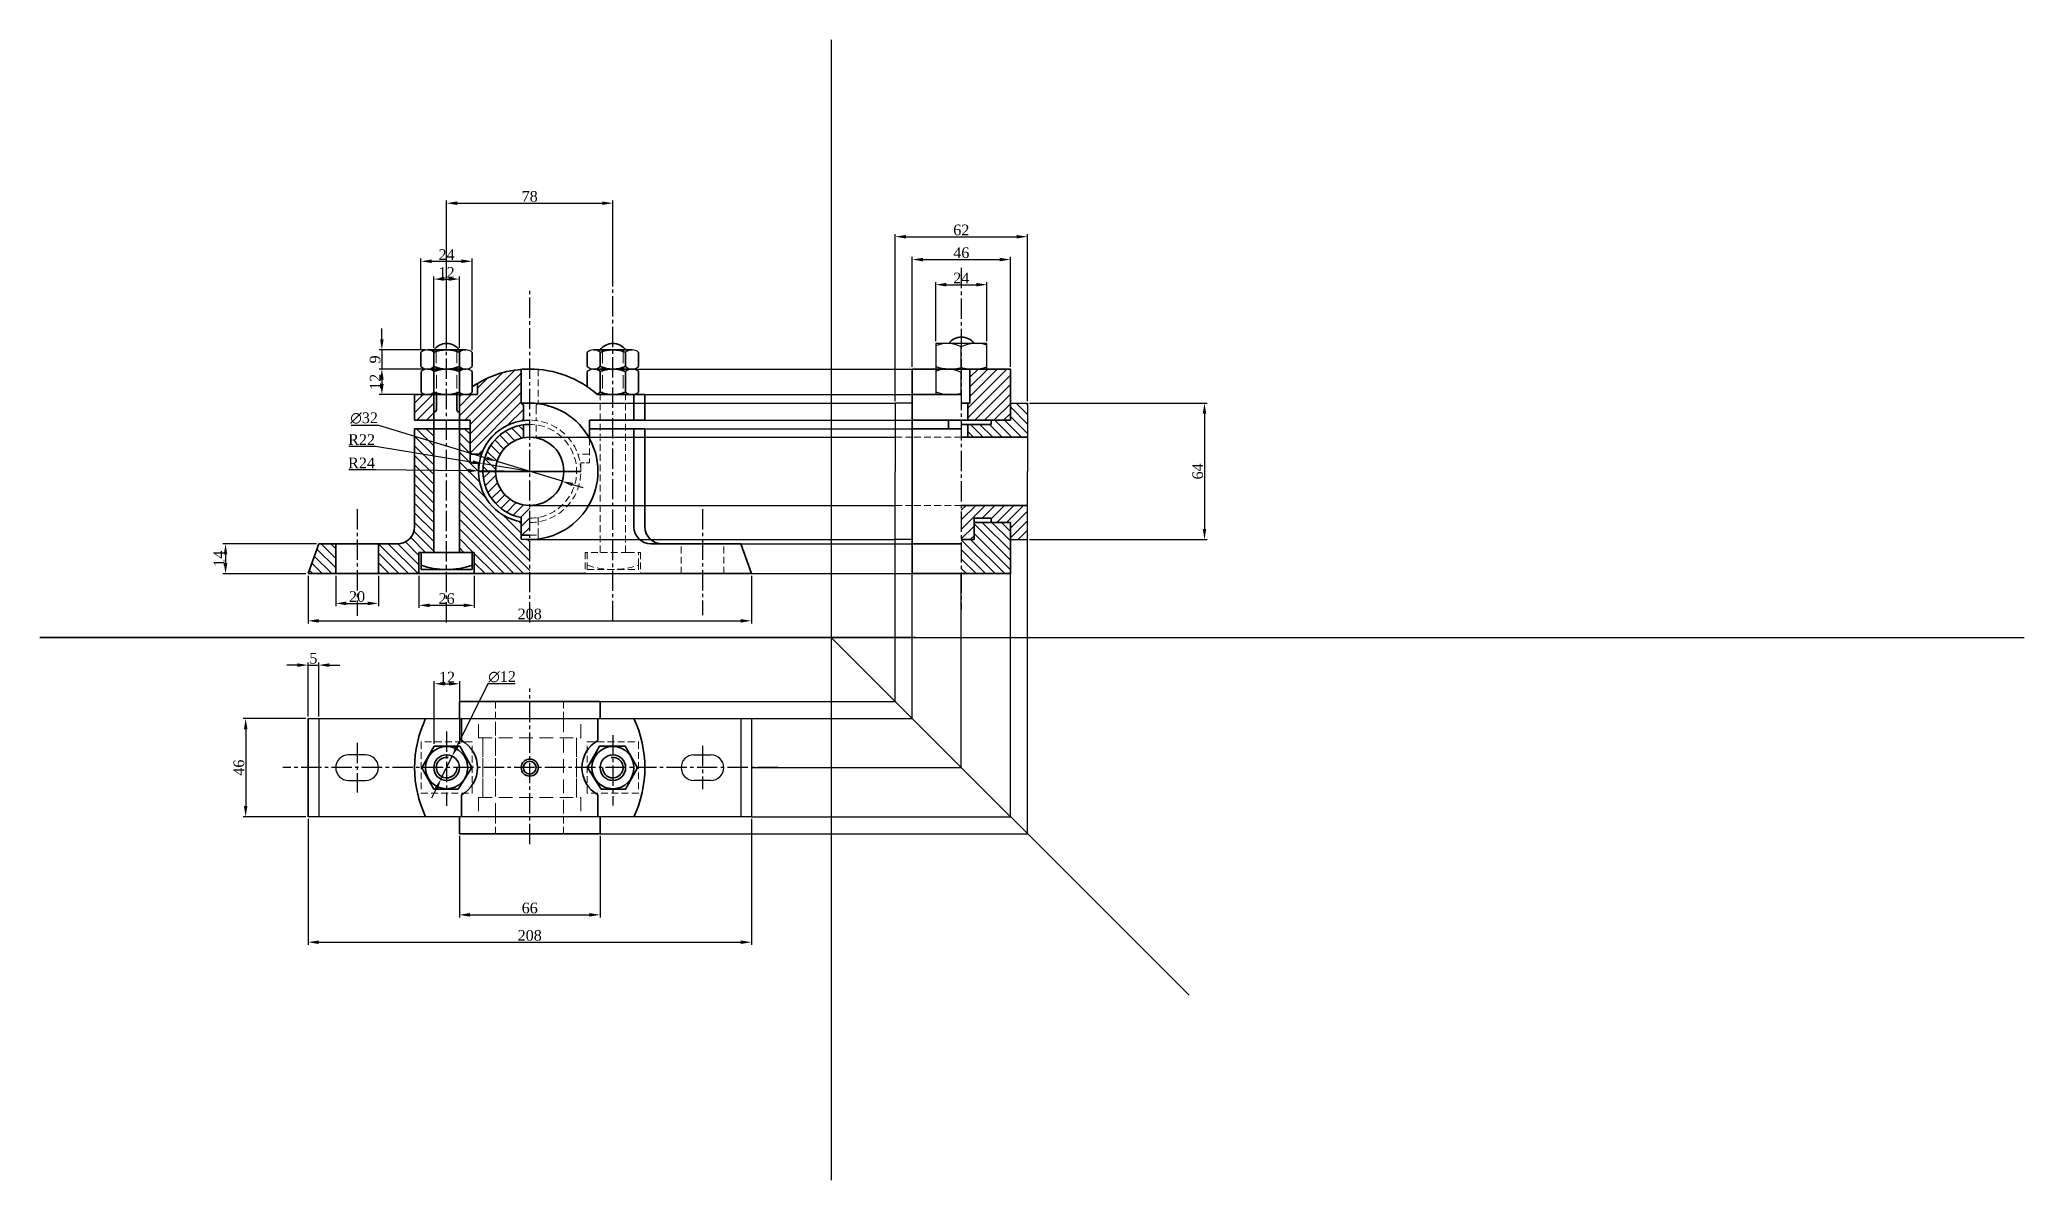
# Model space of a CAD drawing. Header units: millimetres. Extents: x 1114 to 2045, y 175 to 710.
import ezdxf

# ---------------------------------------------------------------- set-up
doc = ezdxf.new("R2010")
doc.units = ezdxf.units.MM
doc.linetypes.add('CENTER2', pattern=[28.575, 19.05, -3.175, 3.175, -3.175])
doc.linetypes.add('DASHED2', pattern=[9.525, 6.35, -3.175])
doc.layers.add('2.Center_Line', color=24, linetype='CENTER2', transparency=0.3)
doc.layers.add('5.Dimensions', color=30, linetype='Continuous', transparency=0.5)
doc.layers.add('dashed', color=144, linetype='DASHED2', lineweight=18)
doc.layers.add('object', color=7, linetype='Continuous', lineweight=35)
doc.layers.add('hatch', color=130, linetype='Continuous', lineweight=18, transparency=0.3)
doc.styles.get("Standard").update_dxf_attribs({"font": 'Times New Roman.ttf'})
doc.dimstyles.new('ISO-25', dxfattribs={"dimtxt": 5, "dimasz": 5, "dimexe": 1.25, "dimexo": 0.625, "dimtad": 1, "dimtoh": 1, "dimdsep": 46, "dimtxsty": 'Standard', "dimcen": 2.5, "dimclrd": 256, "dimclre": 256, "dimclrt": 256, "dimadec": 0, "dimazin": 0, "dimtfac": 1, "dimtmove": 0, "dimatfit": 3, "dimfxl": 1, "dimtfill": 2, "dimtfillclr": 256, "dimlwd": -1, "dimlwe": -1, "dimarcsym": 0})

msp = doc.modelspace()

# ---------------------------------------------------------------- blocks, each defined once
blk = doc.blocks.new('*D19')
at = {"layer": '5.Dimensions', "ltscale": 0.3, "transparency": 16777216}
for p, q in [((1243.67, 473.87), (1199.73, 473.87)), ((1200.98, 468.87), (1200.98, 464.87)), ((1238.67, 459.87), (1199.73, 459.87))]:
    blk.add_line(p, q, dxfattribs=at)
for points in [[(1200.14, 468.87), (1201.81, 468.87), (1200.98, 473.87)], [(1200.14, 464.87), (1201.81, 464.87), (1200.98, 459.87)]]:
    blk.add_solid(points, dxfattribs=at)
at = {"layer": 'Defpoints', "color": 0, "ltscale": 0.3, "transparency": 16777216}
for p in [(1244.67, 473.87), (1200.98, 459.87), (1239.67, 459.87)]:
    blk.add_point(p, dxfattribs=at)
at = {"layer": '5.Dimensions', "ltscale": 0.3, "transparency": 16777216, "insert": (1197.85, 466.87), "char_height": 5, "attachment_point": 5, "rotation": 90}
blk.add_mtext('14', dxfattribs=at)
blk = doc.blocks.new('*D20')
at = {"layer": '5.Dimensions', "ltscale": 0.3, "transparency": 16777216}
for p, q in [((1239.67, 458.87), (1239.67, 436.5)), ((1447.67, 458.87), (1447.67, 436.5)), ((1244.67, 437.75), (1442.67, 437.75))]:
    blk.add_line(p, q, dxfattribs=at)
for points in [[(1244.67, 438.58), (1244.67, 436.92), (1239.67, 437.75)], [(1442.67, 438.58), (1442.67, 436.92), (1447.67, 437.75)]]:
    blk.add_solid(points, dxfattribs=at)
at = {"layer": 'Defpoints', "color": 0, "ltscale": 0.3, "transparency": 16777216}
for p in [(1239.67, 459.87), (1447.67, 459.87), (1447.67, 437.75)]:
    blk.add_point(p, dxfattribs=at)
at = {"layer": '5.Dimensions', "ltscale": 0.3, "transparency": 16777216, "insert": (1343.67, 440.92), "char_height": 5, "attachment_point": 5}
blk.add_mtext('208', dxfattribs=at)
blk = doc.blocks.new('*D21')
at = {"layer": '5.Dimensions', "ltscale": 0.3, "transparency": 16777216}
for p, q in [((1252.67, 458.87), (1252.67, 444.69)), ((1272.67, 458.87), (1272.67, 444.69)), ((1257.67, 445.94), (1267.67, 445.94))]:
    blk.add_line(p, q, dxfattribs=at)
for points in [[(1257.67, 446.77), (1257.67, 445.1), (1252.67, 445.94)], [(1267.67, 446.77), (1267.67, 445.1), (1272.67, 445.94)]]:
    blk.add_solid(points, dxfattribs=at)
at = {"layer": 'Defpoints', "color": 0, "ltscale": 0.3, "transparency": 16777216}
for p in [(1252.67, 459.87), (1272.67, 459.87), (1272.67, 445.94)]:
    blk.add_point(p, dxfattribs=at)
at = {"layer": '5.Dimensions', "ltscale": 0.3, "transparency": 16777216, "insert": (1262.67, 449.1), "char_height": 5, "attachment_point": 5}
blk.add_mtext('20', dxfattribs=at)
blk = doc.blocks.new('*D22')
at = {"layer": '5.Dimensions', "ltscale": 0.3, "transparency": 16777216}
for p, q in [((1291.67, 458.87), (1291.67, 443.77)), ((1317.67, 458.87), (1317.67, 443.77)), ((1296.67, 445.02), (1312.67, 445.02))]:
    blk.add_line(p, q, dxfattribs=at)
for points in [[(1296.67, 445.85), (1296.67, 444.18), (1291.67, 445.02)], [(1312.67, 445.85), (1312.67, 444.18), (1317.67, 445.02)]]:
    blk.add_solid(points, dxfattribs=at)
at = {"layer": 'Defpoints', "color": 0, "ltscale": 0.3, "transparency": 16777216}
for p in [(1291.67, 459.87), (1317.67, 459.87), (1317.67, 445.02)]:
    blk.add_point(p, dxfattribs=at)
at = {"layer": '5.Dimensions', "ltscale": 0.3, "transparency": 16777216, "insert": (1304.67, 448.18), "char_height": 5, "attachment_point": 5}
blk.add_mtext('26', dxfattribs=at)
blk = doc.blocks.new('*D23')
at = {"layer": '5.Dimensions', "ltscale": 0.3, "transparency": 16777216}
for p, q in [((1292.66, 564.66), (1292.66, 607.68)), ((1297.66, 606.43), (1311.66, 606.43)), ((1316.66, 564.66), (1316.66, 607.68))]:
    blk.add_line(p, q, dxfattribs=at)
for points in [[(1297.66, 607.26), (1297.66, 605.6), (1292.66, 606.43)], [(1311.66, 607.26), (1311.66, 605.6), (1316.66, 606.43)]]:
    blk.add_solid(points, dxfattribs=at)
at = {"layer": 'Defpoints', "color": 0, "ltscale": 0.3, "transparency": 16777216}
for p in [(1316.66, 606.43), (1292.66, 563.66), (1316.66, 563.66)]:
    blk.add_point(p, dxfattribs=at)
at = {"layer": '5.Dimensions', "ltscale": 0.3, "transparency": 16777216, "insert": (1304.66, 609.56), "char_height": 5, "attachment_point": 5}
blk.add_mtext('24', dxfattribs=at)
blk = doc.blocks.new('*D24')
at = {"layer": '5.Dimensions', "ltscale": 0.3, "transparency": 16777216}
for p, q in [((1298.67, 565.87), (1298.67, 599.33)), ((1303.67, 598.08), (1305.67, 598.08)), ((1310.67, 565.87), (1310.67, 599.33))]:
    blk.add_line(p, q, dxfattribs=at)
for points in [[(1303.67, 598.91), (1303.67, 597.24), (1298.67, 598.08)], [(1305.67, 598.91), (1305.67, 597.24), (1310.67, 598.08)]]:
    blk.add_solid(points, dxfattribs=at)
at = {"layer": 'Defpoints', "color": 0, "ltscale": 0.3, "transparency": 16777216}
for p in [(1310.67, 598.08), (1298.67, 564.87), (1310.67, 564.87)]:
    blk.add_point(p, dxfattribs=at)
at = {"layer": '5.Dimensions', "ltscale": 0.3, "transparency": 16777216, "insert": (1304.67, 601.2), "char_height": 5, "attachment_point": 5}
blk.add_mtext('12', dxfattribs=at)
blk = doc.blocks.new('*D25')
at = {"layer": '5.Dimensions', "ltscale": 0.3, "transparency": 16777216}
for p, q in [((1304.67, 568.87), (1304.67, 634.92)), ((1309.67, 633.67), (1377.67, 633.67)), ((1382.67, 594.57), (1382.67, 634.92))]:
    blk.add_line(p, q, dxfattribs=at)
for points in [[(1309.67, 634.5), (1309.67, 632.83), (1304.67, 633.67)], [(1377.67, 634.5), (1377.67, 632.83), (1382.67, 633.67)]]:
    blk.add_solid(points, dxfattribs=at)
at = {"layer": 'Defpoints', "color": 0, "ltscale": 0.3, "transparency": 16777216}
for p in [(1382.67, 633.67), (1382.67, 593.57), (1304.67, 567.87)]:
    blk.add_point(p, dxfattribs=at)
at = {"layer": '5.Dimensions', "ltscale": 0.3, "transparency": 16777216, "insert": (1343.67, 636.84), "char_height": 5, "attachment_point": 5}
blk.add_mtext('78', dxfattribs=at)
blk = doc.blocks.new('*D26')
at = {"layer": '5.Dimensions', "ltscale": 0.3, "transparency": 16777216}
for p, q in [((1274.32, 569.87), (1274.32, 574.87)), ((1294.65, 564.87), (1273.07, 564.87)), ((1274.32, 564.87), (1274.32, 555.87)), ((1294.65, 555.87), (1273.07, 555.87)), ((1274.32, 550.87), (1274.32, 545.87))]:
    blk.add_line(p, q, dxfattribs=at)
for points in [[(1273.49, 569.87), (1275.15, 569.87), (1274.32, 564.87)], [(1273.49, 550.87), (1275.15, 550.87), (1274.32, 555.87)]]:
    blk.add_solid(points, dxfattribs=at)
at = {"layer": 'Defpoints', "color": 0, "ltscale": 0.3, "transparency": 16777216}
for p in [(1295.65, 564.87), (1274.32, 555.87), (1295.65, 555.87)]:
    blk.add_point(p, dxfattribs=at)
at = {"layer": '5.Dimensions', "ltscale": 0.3, "transparency": 16777216, "insert": (1271.14, 560.37), "char_height": 5, "attachment_point": 5, "rotation": 90}
blk.add_mtext('9', dxfattribs=at)
blk = doc.blocks.new('*D27')
at = {"layer": '5.Dimensions', "ltscale": 0.3, "transparency": 16777216}
for p, q in [((1294.65, 555.87), (1273.07, 555.87)), ((1274.32, 550.87), (1274.32, 548.87)), ((1294.66, 543.87), (1273.07, 543.87))]:
    blk.add_line(p, q, dxfattribs=at)
for points in [[(1273.49, 550.87), (1275.15, 550.87), (1274.32, 555.87)], [(1273.49, 548.87), (1275.15, 548.87), (1274.32, 543.87)]]:
    blk.add_solid(points, dxfattribs=at)
at = {"layer": 'Defpoints', "color": 0, "ltscale": 0.3, "transparency": 16777216}
for p in [(1295.65, 555.87), (1274.32, 543.87), (1295.66, 543.87)]:
    blk.add_point(p, dxfattribs=at)
at = {"layer": '5.Dimensions', "ltscale": 0.3, "transparency": 16777216, "insert": (1271.19, 549.87), "char_height": 5, "attachment_point": 5, "rotation": 90}
blk.add_mtext('12', dxfattribs=at)
blk = doc.blocks.new('*D28')
at = {"layer": '5.Dimensions', "ltscale": 0.3, "transparency": 16777216}
for p, q in [((1259.91, 529.61), (1272.68, 529.61)), ((1272.68, 529.61), (1323.59, 514.02)), ((1358.97, 503.19), (1328.37, 512.56)), ((1363.75, 501.73), (1368.53, 500.26))]:
    blk.add_line(p, q, dxfattribs=at)
for points in [[(1323.83, 514.82), (1323.35, 513.23), (1328.37, 512.56)], [(1363.99, 502.52), (1363.5, 500.93), (1358.97, 503.19)]]:
    blk.add_solid(points, dxfattribs=at)
at = {"layer": 'Defpoints', "color": 0, "ltscale": 0.3, "transparency": 16777216}
for p in [(1328.37, 512.56), (1358.97, 503.19)]:
    blk.add_point(p, dxfattribs=at)
at = {"layer": '5.Dimensions', "ltscale": 0.3, "transparency": 16777216, "insert": (1265.99, 532.84), "char_height": 5, "attachment_point": 5}
blk.add_mtext('∅32', dxfattribs=at)
blk = doc.blocks.new('*D29')
at = {"layer": '5.Dimensions', "ltscale": 0.3, "transparency": 16777216}
for p, q in [((1258.88, 519.65), (1271.38, 519.65)), ((1271.38, 519.65), (1317.02, 512.21)), ((1343.67, 507.87), (1321.96, 511.41))]:
    blk.add_line(p, q, dxfattribs=at)
blk.add_arc((1343.67, 507.87), 22, 92.60435, 174.00595, dxfattribs=at)
blk.add_solid([(1317.15, 513.04), (1316.89, 511.39), (1321.96, 511.41)], dxfattribs=at)
at = {"layer": 'Defpoints', "color": 0, "ltscale": 0.3, "transparency": 16777216}
for p in [(1321.96, 511.41), (1343.67, 507.87)]:
    blk.add_point(p, dxfattribs=at)
at = {"layer": '5.Dimensions', "ltscale": 0.3, "transparency": 16777216, "insert": (1264.82, 522.77), "char_height": 5, "attachment_point": 5}
blk.add_mtext('R22', dxfattribs=at)
blk = doc.blocks.new('*D30')
at = {"layer": '5.Dimensions', "ltscale": 0.3, "transparency": 16777216}
for p, q in [((1258.81, 508.68), (1271.36, 508.68)), ((1271.36, 508.68), (1314.67, 508.2)), ((1343.67, 507.87), (1319.67, 508.14))]:
    blk.add_line(p, q, dxfattribs=at)
blk.add_arc((1343.67, 507.87), 24, 92.38732, 182.34869, dxfattribs=at)
blk.add_solid([(1314.68, 509.03), (1314.66, 507.36), (1319.67, 508.14)], dxfattribs=at)
at = {"layer": 'Defpoints', "color": 0, "ltscale": 0.3, "transparency": 16777216}
for p in [(1319.67, 508.14), (1343.67, 507.87)]:
    blk.add_point(p, dxfattribs=at)
at = {"layer": '5.Dimensions', "ltscale": 0.3, "transparency": 16777216, "insert": (1264.77, 511.8), "char_height": 5, "attachment_point": 5}
blk.add_mtext('R24', dxfattribs=at)
blk = doc.blocks.new('*D31')
at = {"layer": '5.Dimensions', "ltscale": 0.3, "transparency": 16777216}
for p, q in [((1239.67, 344.87), (1239.67, 285.73)), ((1447.67, 344.87), (1447.67, 285.73)), ((1244.67, 286.98), (1442.67, 286.98))]:
    blk.add_line(p, q, dxfattribs=at)
for points in [[(1244.67, 287.81), (1244.67, 286.14), (1239.67, 286.98)], [(1442.67, 287.81), (1442.67, 286.14), (1447.67, 286.98)]]:
    blk.add_solid(points, dxfattribs=at)
at = {"layer": 'Defpoints', "color": 0, "ltscale": 0.3, "transparency": 16777216}
for p in [(1239.67, 345.87), (1447.67, 345.87), (1447.67, 286.98)]:
    blk.add_point(p, dxfattribs=at)
at = {"layer": '5.Dimensions', "ltscale": 0.3, "transparency": 16777216, "insert": (1343.67, 290.15), "char_height": 5, "attachment_point": 5}
blk.add_mtext('208', dxfattribs=at)
blk = doc.blocks.new('*D32')
at = {"layer": '5.Dimensions', "ltscale": 0.3, "transparency": 16777216}
for p, q in [((1310.67, 336.87), (1310.67, 298.58)), ((1376.67, 336.87), (1376.67, 298.58)), ((1315.67, 299.83), (1371.67, 299.83))]:
    blk.add_line(p, q, dxfattribs=at)
for points in [[(1315.67, 300.66), (1315.67, 298.99), (1310.67, 299.83)], [(1371.67, 300.66), (1371.67, 298.99), (1376.67, 299.83)]]:
    blk.add_solid(points, dxfattribs=at)
at = {"layer": 'Defpoints', "color": 0, "ltscale": 0.3, "transparency": 16777216}
for p in [(1310.67, 337.87), (1376.67, 337.87), (1376.67, 299.83)]:
    blk.add_point(p, dxfattribs=at)
at = {"layer": '5.Dimensions', "ltscale": 0.3, "transparency": 16777216, "insert": (1343.67, 303), "char_height": 5, "attachment_point": 5}
blk.add_mtext('66', dxfattribs=at)
blk = doc.blocks.new('*D33')
at = {"layer": '5.Dimensions', "ltscale": 0.3, "transparency": 16777216}
for p, q in [((1238.67, 391.87), (1209.18, 391.87)), ((1210.43, 386.87), (1210.43, 350.87)), ((1238.67, 345.87), (1209.18, 345.87))]:
    blk.add_line(p, q, dxfattribs=at)
for points in [[(1209.6, 386.87), (1211.27, 386.87), (1210.43, 391.87)], [(1209.6, 350.87), (1211.27, 350.87), (1210.43, 345.87)]]:
    blk.add_solid(points, dxfattribs=at)
at = {"layer": 'Defpoints', "color": 0, "ltscale": 0.3, "transparency": 16777216}
for p in [(1239.67, 391.87), (1210.43, 345.87), (1239.67, 345.87)]:
    blk.add_point(p, dxfattribs=at)
at = {"layer": '5.Dimensions', "ltscale": 0.3, "transparency": 16777216, "insert": (1207.26, 368.87), "char_height": 5, "attachment_point": 5, "rotation": 90}
blk.add_mtext('46', dxfattribs=at)
blk = doc.blocks.new('*D34')
at = {"layer": '5.Dimensions', "ltscale": 0.3, "transparency": 16777216}
for p, q in [((1578.12, 539.87), (1661.43, 539.87)), ((1660.18, 534.87), (1660.18, 480.87)), ((1578.12, 475.87), (1661.43, 475.87))]:
    blk.add_line(p, q, dxfattribs=at)
for points in [[(1659.35, 534.87), (1661.01, 534.87), (1660.18, 539.87)], [(1659.35, 480.87), (1661.01, 480.87), (1660.18, 475.87)]]:
    blk.add_solid(points, dxfattribs=at)
at = {"layer": 'Defpoints', "color": 0, "ltscale": 0.3, "transparency": 16777216}
for p in [(1577.12, 539.87), (1577.12, 475.87), (1660.18, 475.87)]:
    blk.add_point(p, dxfattribs=at)
at = {"layer": '5.Dimensions', "ltscale": 0.3, "transparency": 16777216, "insert": (1657.01, 507.87), "char_height": 5, "attachment_point": 5, "rotation": 90}
blk.add_mtext('64', dxfattribs=at)
blk = doc.blocks.new('*D35')
at = {"layer": '5.Dimensions', "ltscale": 0.3, "transparency": 16777216}
for p, q in [((1515.12, 540.87), (1515.12, 619.2)), ((1520.12, 617.95), (1572.12, 617.95)), ((1577.12, 540.87), (1577.12, 619.2))]:
    blk.add_line(p, q, dxfattribs=at)
for points in [[(1520.12, 618.78), (1520.12, 617.11), (1515.12, 617.95)], [(1572.12, 618.78), (1572.12, 617.11), (1577.12, 617.95)]]:
    blk.add_solid(points, dxfattribs=at)
at = {"layer": 'Defpoints', "color": 0, "ltscale": 0.3, "transparency": 16777216}
for p in [(1577.12, 617.95), (1515.12, 539.87), (1577.12, 539.87)]:
    blk.add_point(p, dxfattribs=at)
at = {"layer": '5.Dimensions', "ltscale": 0.3, "transparency": 16777216, "insert": (1546.12, 621.11), "char_height": 5, "attachment_point": 5}
blk.add_mtext('62', dxfattribs=at)
blk = doc.blocks.new('*D36')
at = {"layer": '5.Dimensions', "ltscale": 0.3, "transparency": 16777216}
for p, q in [((1298.87, 379.97), (1298.87, 409.47)), ((1303.87, 408.22), (1305.87, 408.22)), ((1310.87, 379.97), (1310.87, 409.47))]:
    blk.add_line(p, q, dxfattribs=at)
for points in [[(1303.87, 409.05), (1303.87, 407.39), (1298.87, 408.22)], [(1305.87, 409.05), (1305.87, 407.39), (1310.87, 408.22)]]:
    blk.add_solid(points, dxfattribs=at)
at = {"layer": 'Defpoints', "color": 0, "ltscale": 0.3, "transparency": 16777216}
for p in [(1310.87, 408.22), (1298.87, 378.97), (1310.87, 378.97)]:
    blk.add_point(p, dxfattribs=at)
at = {"layer": '5.Dimensions', "ltscale": 0.3, "transparency": 16777216, "insert": (1304.87, 411.34), "char_height": 5, "attachment_point": 5}
blk.add_mtext('12', dxfattribs=at)
blk = doc.blocks.new('*D37')
at = {"layer": '5.Dimensions', "ltscale": 0.3, "transparency": 16777216}
for p, q in [((1324, 408.22), (1309.52, 378.75)), ((1336.77, 408.22), (1324, 408.22)), ((1302.02, 363.49), (1307.31, 374.26)), ((1299.82, 359), (1297.61, 354.52))]:
    blk.add_line(p, q, dxfattribs=at)
blk.add_arc((1304.67, 368.87), 6, 51.8904, 71.54313, dxfattribs=at)
for points in [[(1308.77, 379.11), (1310.27, 378.38), (1307.31, 374.26)], [(1299.07, 359.37), (1300.57, 358.64), (1302.02, 363.49)]]:
    blk.add_solid(points, dxfattribs=at)
at = {"layer": 'Defpoints', "color": 0, "ltscale": 0.3, "transparency": 16777216}
for p in [(1307.31, 374.26), (1302.02, 363.49)]:
    blk.add_point(p, dxfattribs=at)
at = {"layer": '5.Dimensions', "ltscale": 0.3, "transparency": 16777216, "insert": (1330.7, 411.45), "char_height": 5, "attachment_point": 5}
blk.add_mtext('∅12', dxfattribs=at)
blk = doc.blocks.new('*D38')
at = {"layer": '5.Dimensions', "ltscale": 0.3, "transparency": 16777216}
for p, q in [((1234.67, 416.98), (1229.67, 416.98)), ((1239.67, 392.87), (1239.67, 418.23)), ((1239.67, 416.98), (1244.67, 416.98)), ((1244.67, 392.87), (1244.67, 418.23)), ((1249.67, 416.98), (1254.67, 416.98))]:
    blk.add_line(p, q, dxfattribs=at)
for points in [[(1234.67, 417.81), (1234.67, 416.14), (1239.67, 416.98)], [(1249.67, 417.81), (1249.67, 416.14), (1244.67, 416.98)]]:
    blk.add_solid(points, dxfattribs=at)
at = {"layer": 'Defpoints', "color": 0, "ltscale": 0.3, "transparency": 16777216}
for p in [(1244.67, 416.98), (1239.67, 391.87), (1244.67, 391.87)]:
    blk.add_point(p, dxfattribs=at)
at = {"layer": '5.Dimensions', "ltscale": 0.3, "transparency": 16777216, "insert": (1242.17, 420.15), "char_height": 5, "attachment_point": 5}
blk.add_mtext('5', dxfattribs=at)
blk = doc.blocks.new('*D39')
at = {"layer": '5.Dimensions', "ltscale": 0.3, "transparency": 16777216}
for p, q in [((1523.12, 556.87), (1523.12, 608.48)), ((1528.12, 607.23), (1564.12, 607.23)), ((1569.12, 556.87), (1569.12, 608.48))]:
    blk.add_line(p, q, dxfattribs=at)
for points in [[(1528.12, 608.06), (1528.12, 606.4), (1523.12, 607.23)], [(1564.12, 608.06), (1564.12, 606.4), (1569.12, 607.23)]]:
    blk.add_solid(points, dxfattribs=at)
at = {"layer": 'Defpoints', "color": 0, "ltscale": 0.3, "transparency": 16777216}
for p in [(1569.12, 607.23), (1523.12, 555.87), (1569.12, 555.87)]:
    blk.add_point(p, dxfattribs=at)
at = {"layer": '5.Dimensions', "ltscale": 0.3, "transparency": 16777216, "insert": (1546.12, 610.4), "char_height": 5, "attachment_point": 5}
blk.add_mtext('46', dxfattribs=at)
blk = doc.blocks.new('*D40')
at = {"layer": '5.Dimensions', "ltscale": 0.3, "transparency": 16777216}
for p, q in [((1534.12, 568.87), (1534.12, 596.7)), ((1558.12, 568.87), (1558.12, 596.7)), ((1539.12, 595.45), (1553.12, 595.45))]:
    blk.add_line(p, q, dxfattribs=at)
for points in [[(1539.12, 596.28), (1539.12, 594.62), (1534.12, 595.45)], [(1553.12, 596.28), (1553.12, 594.62), (1558.12, 595.45)]]:
    blk.add_solid(points, dxfattribs=at)
at = {"layer": 'Defpoints', "color": 0, "ltscale": 0.3, "transparency": 16777216}
for p in [(1558.12, 595.45), (1534.12, 567.87), (1558.12, 567.87)]:
    blk.add_point(p, dxfattribs=at)
at = {"layer": '5.Dimensions', "ltscale": 0.3, "transparency": 16777216, "insert": (1546.12, 598.58), "char_height": 5, "attachment_point": 5}
blk.add_mtext('24', dxfattribs=at)

# ---------------------------------------------------------------- dimensions: what is measured, and where the dimension line sits
at = {"layer": '5.Dimensions', "ltscale": 0.3}
for base, p1, p2, picture, middle in [((1382.669, 633.668), (1304.669, 567.875), (1382.669, 593.567), '*D25', (1343.669, 636.843)), ((1577.119, 617.947), (1515.119, 539.875), (1577.119, 539.875), '*D35', (1546.119, 621.115)), ((1316.657, 606.431), (1292.657, 563.662), (1316.657, 563.662), '*D23', (1304.657, 609.556)), ((1569.119, 607.231), (1523.119, 555.875), (1569.119, 555.875), '*D39', (1546.119, 610.399)), ((1310.669, 598.078), (1298.669, 564.875), (1310.669, 564.875), '*D24', (1304.669, 601.203)), ((1558.119, 595.451), (1534.119, 567.875), (1558.119, 567.875), '*D40', (1546.119, 598.576)), ((1447.669, 437.75), (1239.669, 459.875), (1447.669, 459.875), '*D20', (1343.669, 440.918)), ((1272.669, 445.937), (1252.669, 459.875), (1272.669, 459.875), '*D21', (1262.669, 449.105)), ((1317.669, 445.015), (1291.669, 459.875), (1317.669, 459.875), '*D22', (1304.669, 448.184)), ((1244.669, 416.977), (1239.669, 391.875), (1244.669, 391.875), '*D38', (1242.169, 420.145)), ((1447.669, 286.978), (1239.669, 345.875), (1447.669, 345.875), '*D31', (1343.669, 290.146)), ((1376.669, 299.827), (1310.669, 337.875), (1376.669, 337.875), '*D32', (1343.669, 302.996))]:
    dim = msp.add_linear_dim(base=base, p1=p1, p2=p2, dimstyle='ISO-25', override={"dimexo": 1, "dimazin": 2, "dimtfill": 0, "dimfrac": 2}, dxfattribs=at)
    dim.commit()
    dim.dimension.update_dxf_attribs({"geometry": picture, "text_midpoint": middle})
for base, p1, p2, picture, middle in [((1274.318, 555.875), (1295.651, 564.875), (1295.651, 555.875), '*D26', (1271.143, 560.375)), ((1274.318, 543.875), (1295.651, 555.875), (1295.663, 543.875), '*D27', (1271.193, 549.875)), ((1660.181, 475.875), (1577.119, 539.875), (1577.119, 475.875), '*D34', (1657.013, 507.875)), ((1200.976, 459.875), (1244.669, 473.875), (1239.669, 459.875), '*D19', (1197.851, 466.875)), ((1210.432, 345.875), (1239.669, 391.875), (1239.669, 345.875), '*D33', (1207.264, 368.875))]:
    dim = msp.add_linear_dim(base=base, p1=p1, p2=p2, angle=90, dimstyle='ISO-25', override={"dimexo": 1, "dimazin": 2, "dimtfill": 0, "dimfrac": 2}, dxfattribs=at)
    dim.commit()
    dim.dimension.update_dxf_attribs({"geometry": picture, "text_midpoint": middle})
for mpoint, picture, middle in [((1319.67, 508.141), '*D30', (1271.361, 508.677)), ((1321.955, 511.411), '*D29', (1271.383, 519.647))]:
    dim = msp.add_radius_dim(center=(1343.669, 507.875), mpoint=mpoint, dimstyle='ISO-25', override={"dimexo": 1, "dimazin": 2, "dimtfill": 0, "dimfrac": 2}, dxfattribs=at)
    dim.commit()
    dim.dimension.update_dxf_attribs({"geometry": picture, "text_midpoint": middle, "dimtype": 164})
for p1, p2, picture, middle in [((1358.968, 503.19), (1328.37, 512.559), '*D28', (1265.986, 529.611)), ((1302.023, 363.491), (1307.315, 374.259), '*D37', (1330.701, 408.219))]:
    dim = msp.add_diameter_dim_2p(p1=p1, p2=p2, dimstyle='ISO-25', override={"dimexo": 1, "dimazin": 2, "dimtfill": 0, "dimfrac": 2}, dxfattribs=at)
    dim.commit()
    dim.dimension.update_dxf_attribs({"geometry": picture, "text_midpoint": middle, "dimtype": 163})
dim = msp.add_linear_dim(base=(1310.869, 408.219), p1=(1298.871, 378.973), p2=(1310.869, 378.973), dimstyle='ISO-25', override={"dimexo": 1, "dimazin": 2, "dimtfill": 0, "dimfrac": 2}, dxfattribs=at)
dim.commit()
dim.dimension.update_dxf_attribs({"geometry": '*D36', "text_midpoint": (1304.87, 408.219), "dimtype": 160})

# ---------------------------------------------------------------- hatches: boundary and pattern name
at = {"layer": 'hatch', "linetype": 'Continuous', "ltscale": 0.5}
h = msp.add_hatch(dxfattribs=at)
h.set_pattern_fill('ANSI31', color=4)
h.paths.add_polyline_path([(1340.669, 537.875), (1340.669, 538.875), (1339.669, 539.875), (1339.669, 555.708, 0.113544), (1319.169, 549.151), (1319.169, 543.875), (1310.669, 543.875), (1310.669, 531.875), (1315.669, 531.875), (1315.669, 515.875), (1321.042, 515.875, -0.2836692), (1340.669, 531.686), (1340.669, 531.875)])
h.paths.add_polyline_path([(1298.669, 543.875), (1296.569, 543.875), (1289.669, 543.875), (1289.669, 531.875), (1298.669, 531.875)])
h.paths.add_polyline_path([(1327.669, 507.875), (1321.669, 507.875, 0.3616215), (1339.669, 486.241), (1339.669, 485.875), (1339.669, 477.875), (1343.669, 477.875), (1343.669, 491.875, -0.4142136)])
at = {"layer": 'hatch', "ltscale": 0.5}
h = msp.add_hatch(dxfattribs=at)
h.set_pattern_fill('ANSI31', color=256)
h.set_pattern_definition([(45, (1.31, 0), (-2.245064, 2.245064), [])])
h.paths.add_polyline_path([(1569.119, 555.875), (1550.119, 555.875), (1550.119, 539.875), (1549.119, 539.875), (1549.119, 531.875), (1552.119, 531.875), (1569.119, 531.875)])
h.paths.add_polyline_path([(1577.119, 491.875), (1569.119, 491.875), (1546.119, 491.875), (1546.119, 475.875), (1552.119, 475.875), (1552.119, 485.875), (1560.119, 485.875), (1560.119, 483.875), (1569.119, 483.875), (1569.119, 475.875), (1577.119, 475.875)])
h = msp.add_hatch(dxfattribs=at)
h.set_pattern_fill('ANSI31', color=256, angle=90)
h.set_pattern_definition([(135, (1.31, 0), (-2.245064, -2.245064), [])])
h.paths.add_polyline_path([(1577.119, 539.875), (1569.119, 539.875), (1569.119, 531.875), (1560.119, 531.875), (1560.119, 529.875), (1552.119, 529.875), (1549.119, 529.875), (1549.119, 523.875), (1569.119, 523.875), (1577.119, 523.875)])
h.paths.add_polyline_path([(1569.119, 483.875), (1560.119, 483.875), (1552.119, 483.875), (1552.119, 475.875), (1546.119, 475.875), (1546.119, 459.875), (1569.119, 459.875)])
at = {"layer": 'hatch', "linetype": 'Continuous', "ltscale": 0.5}
h = msp.add_hatch(dxfattribs=at)
h.set_pattern_fill('ANSI31', color=4, angle=90)
edge = h.paths.add_edge_path()
edge.add_line((1319.669, 507.875), (1319.669, 511.875))
edge.add_line((1319.669, 511.875), (1315.669, 511.875))
edge.add_line((1315.669, 511.875), (1315.669, 515.875))
edge.add_line((1315.669, 515.875), (1315.669, 527.875))
edge.add_line((1315.669, 527.875), (1310.669, 527.875))
edge.add_line((1310.669, 527.875), (1310.669, 469.875))
edge.add_line((1310.669, 469.875), (1317.669, 469.875))
edge.add_line((1317.669, 469.875), (1317.669, 459.875))
edge.add_line((1317.669, 459.875), (1343.669, 459.875))
edge.add_line((1343.669, 459.875), (1343.669, 475.875))
edge.add_arc((1343.669, 507.875), 32, 262.819244, 270, ccw=False)
edge.add_line((1339.669, 476.126), (1339.669, 477.875))
edge.add_line((1339.669, 477.875), (1339.669, 484.21))
edge.add_arc((1343.669, 507.875), 24, 180, 260.405932, ccw=False)
edge = h.paths.add_edge_path()
edge.add_line((1340.669, 523.591), (1340.669, 529.669))
edge.add_arc((1343.669, 507.875), 22, 97.83748, 180)
edge.add_line((1321.669, 507.875), (1327.669, 507.875))
edge.add_arc((1343.669, 507.875), 16, 100.806923, 180, ccw=False)
edge = h.paths.add_edge_path()
edge.add_line((1298.669, 527.875), (1289.669, 527.875))
edge.add_line((1289.669, 527.875), (1289.669, 481.875))
edge.add_arc((1281.669, 481.875), 8, -90, 0, ccw=False)
edge.add_line((1281.669, 473.875), (1272.669, 473.875))
edge.add_line((1272.669, 473.875), (1272.669, 459.875))
edge.add_line((1272.669, 459.875), (1291.669, 459.875))
edge.add_line((1291.669, 459.875), (1291.669, 469.875))
edge.add_line((1291.669, 469.875), (1298.669, 469.875))
edge.add_line((1298.669, 469.875), (1298.669, 527.875))
h.paths.add_polyline_path([(1252.669, 473.875), (1244.669, 473.875), (1239.669, 459.875), (1252.669, 459.875)])

# ---------------------------------------------------------------- linework, layer by layer
at = {"ltscale": 0.5}
for p, q in [((1485.119, 710.376), (1485.119, 175.281)), ((1534.119, 555.875), (1558.119, 555.875)), ((1523.119, 539.875), (1515.119, 539.875)), ((1515.119, 539.875), (1515.119, 507.875)), ((1569.119, 539.875), (1577.119, 539.875)), ((1577.119, 539.875), (1577.119, 507.875)), ((1515.119, 475.875), (1515.119, 507.875)), ((1577.119, 475.875), (1577.119, 507.875)), ((1523.119, 475.875), (1515.119, 475.875)), ((1569.119, 475.875), (1577.119, 475.875)), ((1369.669, 459.875), (1395.669, 459.875)), ((1485.119, 429.875), (1652.918, 262.076)), ((1524.647, 429.875), (2044.731, 429.875))]:
    msp.add_line(p, q, dxfattribs=at)
for p, q in [((1546.119, 567.875), (1534.119, 567.875)), ((1534.119, 567.875), (1534.119, 555.875)), ((1546.119, 567.875), (1538.483, 567.875)), ((1558.119, 567.875), (1546.119, 567.875)), ((1558.119, 555.875), (1558.119, 567.875)), ((1546.119, 556.646), (1546.119, 566.275)), ((1534.119, 555.875), (1558.119, 555.875)), ((1546.119, 555.875), (1534.119, 555.875)), ((1546.119, 555.875), (1538.483, 555.875)), ((1551.474, 555.875), (1546.119, 555.875)), ((1239.669, 391.875), (1239.669, 345.875)), ((1239.669, 345.875), (1239.669, 391.875)), ((1239.669, 391.875), (1447.669, 391.875)), ((1239.669, 391.875), (1244.669, 391.875)), ((1244.669, 391.875), (1244.669, 345.875)), ((1442.669, 391.875), (1442.669, 345.875)), ((1447.669, 391.875), (1447.669, 345.875)), ((1266.669, 374.875), (1258.669, 374.875)), ((1420.669, 374.875), (1428.669, 374.875)), ((1258.669, 362.875), (1266.669, 362.875)), ((1428.669, 362.875), (1420.669, 362.875)), ((1447.669, 345.875), (1239.669, 345.875)), ((1244.669, 345.875), (1239.669, 345.875))]:
    msp.add_line(p, q)
at = {"color": 6, "ltscale": 0.5}
for p, q in [((1299.857, 564.04), (1299.857, 564.875)), ((1309.457, 564.04), (1309.469, 564.875))]:
    msp.add_line(p, q, dxfattribs=at)
at = {"color": 2, "ltscale": 0.5}
for p, q in [((1391.681, 555.875), (1523.119, 555.875)), ((1391.681, 543.875), (1523.119, 543.875)), ((1343.669, 539.875), (1515.119, 539.875)), ((1397.669, 531.875), (1523.119, 531.875)), ((1343.669, 523.875), (1515.119, 523.875)), ((1397.669, 527.875), (1523.119, 527.875)), ((1343.669, 491.875), (1515.119, 491.875)), ((1343.669, 475.875), (1515.119, 475.875)), ((1515.119, 399.875), (1515.119, 475.875)), ((1577.119, 337.875), (1577.119, 475.875)), ((1442.669, 473.875), (1523.119, 473.875)), ((1447.669, 459.875), (1523.119, 459.875)), ((1523.119, 391.875), (1523.119, 459.875)), ((1546.119, 368.875), (1546.119, 459.875)), ((1569.119, 345.875), (1569.119, 459.875)), ((1376.669, 399.875), (1515.119, 399.875)), ((1447.669, 391.875), (1523.119, 391.875)), ((1447.669, 368.875), (1546.119, 368.875)), ((1447.669, 345.875), (1569.119, 345.875)), ((1376.669, 337.875), (1577.119, 337.875))]:
    msp.add_line(p, q, dxfattribs=at)
at = {"linetype": 'ByBlock', "ltscale": 0.4}
for p, q in [((1534.119, 555.875), (1534.119, 543.875)), ((1546.119, 544.646), (1546.119, 554.275))]:
    msp.add_line(p, q, dxfattribs=at)
for centre, radius, start, end in [((1539.631, 553.992), 13.892, 62.157332, 113.376899), ((1552.974, 553.09), 14.86, 69.74314, 117.469968), ((1540.897, 575.689), 19.777, 249.957769, 285.311063), ((1551.569, 574.989), 19.166, 253.480035, 289.984474), ((1258.669, 368.875), 6, 90, 270), ((1266.669, 368.875), 6, 270, 90), ((1420.669, 368.875), 6, 90, 270), ((1428.669, 368.875), 6, 270, 90)]:
    msp.add_arc(centre, radius, start, end)
at = {"color": 3, "ltscale": 0.5}
for centre, start, end in [((1295.657, 560.557), 45.988149, 134.011851), ((1313.657, 560.557), 45.988149, 134.011851), ((1373.657, 560.557), 45.987751, 134.012249), ((1391.657, 560.557), 45.988281, 134.011719), ((1295.657, 560.192), 225.988149, 314.011851), ((1295.669, 551.557), 45.988149, 134.011851), ((1313.657, 560.192), 225.988149, 314.011851), ((1313.669, 551.557), 45.987089, 134.012911), ((1373.657, 560.192), 225.987751, 314.012249), ((1373.669, 551.557), 45.988281, 134.011719), ((1391.657, 560.192), 225.988281, 314.011719), ((1391.669, 551.557), 45.987751, 134.012249), ((1295.669, 548.192), 225.988149, 314.011851), ((1313.669, 548.192), 225.988149, 314.011851), ((1373.669, 548.192), 289.746367, 314.011719), ((1391.669, 548.192), 225.987751, 314.012249)]:
    msp.add_arc(centre, 4.318, start, end, dxfattribs=at)
at = {"linetype": 'ByBlock', "ltscale": 0.4}
for centre, radius, start, end in [((1539.631, 541.992), 13.892, 62.157332, 113.376899), ((1540.897, 563.689), 19.777, 249.957769, 285.311063)]:
    msp.add_arc(centre, radius, start, end, dxfattribs=at)
at = {"layer": '2.Center_Line', "color": 1, "ltscale": 0.5}
for p, q in [((1546.119, 603.286), (1546.119, 443.18)), ((1304.669, 385.836), (1304.669, 350.992)), ((1382.669, 384.107), (1382.669, 351.167)), ((1262.669, 380.577), (1262.669, 357.172)), ((1424.669, 379.044), (1424.669, 358.705)), ((1460.241, 368.875), (1227.83, 368.875))]:
    msp.add_line(p, q, dxfattribs=at)
at = {"layer": '2.Center_Line', "color": 1, "linetype": 'CENTER2', "ltscale": 0.5}
for p, q in [((1304.669, 436.972), (1304.669, 593.567)), ((1343.669, 436.972), (1343.669, 593.567)), ((1382.669, 437.597), (1382.669, 593.567)), ((1262.669, 490.15), (1262.669, 440.096)), ((1424.669, 490.15), (1424.669, 440.408)), ((1343.669, 333.015), (1343.669, 406.065))]:
    msp.add_line(p, q, dxfattribs=at)
at = {"layer": '2.Center_Line', "linetype": 'CENTER2', "ltscale": 0.5}
for p, q in [((1316.669, 368.875), (1316.513, 368.875)), ((1376.706, 368.875), (1376.67, 368.875)), ((1388.668, 368.875), (1388.632, 368.875))]:
    msp.add_line(p, q, dxfattribs=at)
at = {"layer": 'dashed', "color": 6, "ltscale": 0.5}
for p, q in [((1299.857, 561.875), (1299.857, 564.04)), ((1299.857, 561.875), (1299.857, 556.71)), ((1309.457, 561.875), (1309.457, 564.04)), ((1309.457, 561.875), (1309.457, 556.71)), ((1377.857, 561.875), (1377.857, 564.04)), ((1377.857, 561.875), (1377.857, 556.71)), ((1387.457, 561.875), (1387.457, 564.04)), ((1387.457, 561.875), (1387.457, 556.71)), ((1299.869, 549.875), (1299.869, 555.04)), ((1299.869, 549.875), (1299.869, 544.71)), ((1309.469, 549.875), (1309.469, 555.04)), ((1309.469, 549.875), (1309.469, 544.71)), ((1377.869, 549.875), (1377.869, 555.04)), ((1377.869, 549.875), (1377.869, 544.71)), ((1387.469, 549.875), (1387.469, 555.04)), ((1387.469, 549.875), (1387.469, 544.71)), ((1376.669, 469.875), (1376.669, 543.875)), ((1388.669, 469.875), (1388.669, 543.875)), ((1375.669, 469.875), (1369.669, 469.875)), ((1369.669, 469.875), (1369.669, 459.875)), ((1370.669, 469.875), (1370.669, 463.875)), ((1389.669, 469.875), (1375.669, 469.875)), ((1389.669, 469.875), (1395.669, 469.875)), ((1394.669, 463.875), (1394.669, 469.875)), ((1395.669, 469.875), (1395.669, 459.875)), ((1370.669, 463.875), (1370.669, 461.875)), ((1370.669, 461.875), (1394.669, 461.875)), ((1394.669, 461.875), (1394.669, 463.875))]:
    msp.add_line(p, q, dxfattribs=at)
at = {"layer": 'dashed', "color": 5, "linetype": 'DASHED2', "ltscale": 0.5}
for p, q in [((1347.669, 555.708), (1347.669, 539.875)), ((1347.669, 539.875), (1346.669, 538.875)), ((1346.669, 537.875), (1346.669, 538.875)), ((1346.669, 537.875), (1346.669, 531.875)), ((1346.669, 529.669), (1346.669, 523.591)), ((1371.669, 523.367), (1371.669, 511.875)), ((1371.669, 515.875), (1366.296, 515.875)), ((1347.669, 485.875), (1347.669, 477.875)), ((1343.669, 477.875), (1347.669, 477.875)), ((1347.669, 477.875), (1347.669, 476.126))]:
    msp.add_line(p, q, dxfattribs=at)
at = {"layer": 'dashed', "color": 5, "ltscale": 0.5}
for p, q in [((1523.119, 523.875), (1515.119, 523.875)), ((1546.119, 523.875), (1523.119, 523.875)), ((1523.119, 491.875), (1515.119, 491.875)), ((1546.119, 491.875), (1523.119, 491.875)), ((1414.669, 459.875), (1414.669, 473.875)), ((1434.669, 459.875), (1434.669, 473.875)), ((1327.669, 391.875), (1327.669, 399.875)), ((1359.524, 391.875), (1359.524, 399.875)), ((1327.669, 345.875), (1327.669, 337.875)), ((1359.524, 345.875), (1359.524, 337.875))]:
    msp.add_line(p, q, dxfattribs=at)
at = {"layer": 'dashed', "color": 5, "linetype": 'DASHED2', "ltscale": 0.25}
msp.add_line((1371.669, 511.875), (1367.669, 511.875), dxfattribs=at)
at = {"layer": 'dashed', "color": 5, "linetype": 'Continuous', "ltscale": 0.5}
msp.add_line((1367.669, 511.875), (1367.669, 507.875), dxfattribs=at)
at = {"layer": 'dashed'}
for p, q in [((1319.669, 382.875), (1319.669, 391.875)), ((1367.669, 354.875), (1367.669, 345.875))]:
    msp.add_line(p, q, dxfattribs=at)
at = {"layer": 'dashed', "color": 5}
for p, q in [((1319.669, 382.875), (1319.669, 391.875)), ((1327.669, 345.875), (1327.669, 391.875)), ((1359.524, 391.875), (1359.524, 345.875)), ((1367.669, 382.875), (1367.669, 391.875)), ((1367.669, 382.875), (1367.669, 391.875)), ((1319.669, 382.875), (1367.669, 382.875)), ((1321.669, 382.875), (1321.669, 354.875)), ((1321.669, 354.875), (1321.669, 382.875)), ((1327.669, 382.875), (1327.669, 354.875)), ((1365.669, 382.875), (1365.669, 354.875)), ((1365.669, 354.875), (1365.669, 382.875)), ((1319.669, 354.875), (1319.669, 345.875)), ((1319.669, 354.875), (1367.669, 354.875)), ((1367.669, 354.875), (1367.669, 345.875))]:
    msp.add_line(p, q, dxfattribs=at)
at = {"layer": 'dashed', "color": 5, "ltscale": 0.5}
for points in [[(1292.669, 380.946), (1292.669, 356.946), (1316.669, 356.946), (1316.669, 380.946)], [(1394.669, 380.946), (1394.669, 356.946), (1370.669, 356.946), (1370.669, 380.946)]]:
    msp.add_lwpolyline(points, close=True, dxfattribs=at)
at = {"layer": 'dashed'}
for radius in [4, 3]:
    msp.add_circle((1343.669, 368.875), radius, dxfattribs=at)
at = {"layer": 'dashed', "color": 5, "linetype": 'DASHED2', "ltscale": 0.5}
for radius in [24, 22]:
    msp.add_arc((1343.669, 507.875), radius, 270, 90, dxfattribs=at)
at = {"layer": 'dashed', "color": 6, "ltscale": 0.5}
msp.add_arc((1382.669, 498.875), 37, 251.075356, 288.924644, dxfattribs=at)
at = {"layer": 'object', "color": 3}
for p, q in [((1292.657, 563.662), (1292.657, 561.875)), ((1292.657, 557.087), (1292.657, 561.875)), ((1296.557, 564.875), (1295.651, 564.875)), ((1296.557, 564.875), (1312.757, 564.875)), ((1316.657, 561.875), (1316.657, 563.662)), ((1316.657, 561.875), (1316.657, 557.087)), ((1370.657, 563.662), (1370.657, 561.875)), ((1370.657, 557.087), (1370.657, 561.875)), ((1374.557, 564.875), (1390.757, 564.875)), ((1376.657, 561.875), (1376.657, 563.662)), ((1376.657, 561.875), (1376.657, 557.087)), ((1388.657, 563.662), (1388.657, 561.875)), ((1388.657, 557.087), (1388.657, 561.875)), ((1394.657, 561.875), (1394.657, 563.662)), ((1394.657, 561.875), (1394.657, 557.087)), ((1292.669, 554.662), (1292.669, 549.875)), ((1292.669, 545.087), (1292.669, 549.875)), ((1296.569, 555.875), (1295.651, 555.875)), ((1296.557, 555.875), (1295.651, 555.875)), ((1296.557, 555.875), (1312.757, 555.875)), ((1296.569, 555.875), (1312.769, 555.875)), ((1316.669, 549.875), (1316.669, 554.662)), ((1316.669, 549.875), (1316.669, 545.087)), ((1370.669, 554.662), (1370.669, 549.875)), ((1370.669, 547.561), (1370.669, 549.875)), ((1374.557, 555.875), (1390.757, 555.875)), ((1374.569, 555.875), (1390.769, 555.875)), ((1376.669, 549.875), (1376.669, 554.662)), ((1376.669, 549.875), (1376.669, 545.087)), ((1388.669, 554.662), (1388.669, 549.875)), ((1388.669, 545.087), (1388.669, 549.875)), ((1394.669, 549.875), (1394.669, 554.662)), ((1394.669, 549.875), (1394.669, 545.087))]:
    msp.add_line(p, q, dxfattribs=at)
at = {"layer": 'object', "color": 6, "linetype": 'Continuous', "ltscale": 0.5}
for p, q in [((1298.669, 469.875), (1298.669, 564.875)), ((1310.669, 469.875), (1310.669, 564.875)), ((1377.869, 564.875), (1377.869, 564.043)), ((1387.469, 564.875), (1387.469, 564.037)), ((1299.869, 556.706), (1299.869, 555.04)), ((1309.469, 556.713), (1309.469, 555.04)), ((1377.869, 556.706), (1377.869, 555.04)), ((1387.469, 556.713), (1387.469, 555.04)), ((1299.869, 544.71), (1299.869, 536.875)), ((1309.469, 544.71), (1309.469, 536.875)), ((1377.869, 544.71), (1377.869, 543.875)), ((1387.469, 544.71), (1387.469, 543.875)), ((1297.669, 469.875), (1291.669, 469.875)), ((1291.669, 469.875), (1291.669, 459.875)), ((1292.669, 463.875), (1292.669, 469.875)), ((1297.669, 469.875), (1311.669, 469.875)), ((1311.669, 469.875), (1317.669, 469.875)), ((1316.669, 469.875), (1316.669, 463.875)), ((1317.669, 469.875), (1317.669, 459.875)), ((1292.669, 461.875), (1292.669, 463.875)), ((1316.669, 461.875), (1292.669, 461.875)), ((1316.669, 463.875), (1316.669, 461.875))]:
    msp.add_line(p, q, dxfattribs=at)
at = {"layer": 'object', "linetype": 'Continuous', "ltscale": 0.5}
for p, q in [((1298.669, 564.875), (1310.669, 564.875)), ((1304.669, 564.875), (1309.469, 564.875)), ((1388.669, 564.875), (1376.669, 564.875)), ((1382.669, 564.875), (1377.869, 564.875)), ((1339.669, 555.708), (1339.669, 539.875)), ((1289.669, 531.875), (1289.669, 543.875)), ((1289.669, 543.875), (1311.92, 543.875)), ((1298.669, 543.875), (1298.669, 531.875)), ((1304.669, 543.875), (1319.169, 543.875)), ((1310.669, 543.875), (1310.669, 531.875)), ((1319.169, 543.875), (1319.169, 549.151)), ((1397.669, 543.875), (1375.418, 543.875)), ((1397.669, 531.875), (1397.669, 543.875)), ((1541.319, 543.917), (1541.319, 543.875)), ((1315.669, 531.875), (1289.669, 531.875)), ((1315.669, 515.875), (1315.669, 531.875)), ((1339.669, 539.875), (1343.669, 539.875)), ((1339.669, 539.875), (1340.669, 538.875)), ((1340.669, 537.875), (1340.669, 538.875)), ((1340.669, 537.875), (1340.669, 531.875)), ((1340.669, 531.875), (1340.669, 531.686)), ((1371.669, 523.367), (1371.669, 531.875)), ((1371.669, 531.875), (1397.669, 531.875)), ((1540.119, 527.875), (1540.119, 531.875)), ((1289.669, 527.875), (1289.669, 481.875)), ((1297.669, 527.875), (1289.669, 527.875)), ((1297.669, 527.875), (1311.669, 527.875)), ((1315.669, 527.875), (1311.669, 527.875)), ((1315.669, 527.875), (1311.669, 527.875)), ((1315.669, 527.875), (1315.669, 511.875)), ((1340.669, 529.669), (1340.669, 523.591)), ((1371.669, 527.875), (1375.669, 527.875)), ((1371.669, 527.875), (1371.669, 523.367)), ((1375.669, 527.875), (1389.669, 527.875)), ((1389.669, 527.875), (1397.669, 527.875)), ((1397.669, 527.875), (1397.669, 481.875)), ((1315.669, 511.875), (1315.669, 515.875)), ((1321.042, 515.875), (1315.669, 515.875)), ((1315.669, 511.875), (1319.669, 511.875)), ((1319.669, 511.875), (1319.669, 507.875)), ((1319.669, 507.875), (1367.669, 507.875)), ((1339.669, 485.875), (1339.669, 486.241)), ((1339.669, 485.875), (1339.669, 477.875)), ((1339.669, 477.875), (1343.669, 477.875)), ((1339.669, 477.875), (1339.669, 476.126)), ((1244.669, 473.875), (1239.669, 459.875)), ((1281.669, 473.875), (1244.669, 473.875)), ((1252.669, 459.875), (1252.669, 473.875)), ((1272.669, 459.875), (1272.669, 473.875)), ((1405.669, 473.875), (1442.669, 473.875)), ((1442.669, 473.875), (1447.669, 459.875)), ((1239.669, 459.875), (1369.669, 459.875)), ((1395.669, 459.875), (1447.669, 459.875))]:
    msp.add_line(p, q, dxfattribs=at)
at = {"layer": 'object'}
for p, q in [((1313.663, 564.875), (1312.757, 564.875)), ((1374.557, 564.875), (1373.645, 564.875)), ((1391.657, 564.875), (1390.757, 564.875)), ((1313.687, 555.875), (1312.769, 555.875)), ((1313.687, 555.875), (1313.651, 555.875)), ((1374.569, 555.875), (1373.645, 555.875)), ((1374.557, 555.875), (1373.645, 555.875)), ((1391.681, 555.875), (1390.757, 555.875)), ((1391.681, 555.875), (1390.769, 555.875)), ((1538.019, 555.875), (1554.219, 555.875)), ((1538.019, 555.875), (1554.219, 555.875)), ((1296.569, 543.875), (1295.663, 543.875)), ((1296.569, 543.875), (1312.769, 543.875)), ((1313.675, 543.875), (1312.769, 543.875)), ((1375.418, 543.875), (1390.769, 543.875)), ((1391.681, 543.875), (1390.769, 543.875)), ((1392.569, 543.875), (1392.526, 543.875))]:
    msp.add_line(p, q, dxfattribs=at)
at = {"layer": 'object', "linetype": 'ByBlock', "ltscale": 0.5}
for p, q in [((1523.119, 459.875), (1523.119, 555.875)), ((1523.119, 555.875), (1569.119, 555.875)), ((1569.119, 555.875), (1569.119, 531.875)), ((1569.119, 483.875), (1569.119, 459.875)), ((1523.119, 459.875), (1569.119, 459.875))]:
    msp.add_line(p, q, dxfattribs=at)
at = {"layer": 'object', "ltscale": 0.5}
for p, q in [((1550.119, 539.875), (1550.119, 555.875)), ((1392.526, 531.875), (1392.526, 543.875)), ((1523.119, 543.875), (1546.119, 543.875)), ((1523.119, 531.875), (1546.119, 531.875)), ((1549.119, 539.875), (1546.119, 539.875)), ((1552.119, 531.875), (1546.119, 531.875)), ((1549.119, 531.875), (1549.119, 539.875)), ((1549.119, 539.875), (1550.119, 539.875)), ((1569.119, 531.875), (1552.119, 531.875)), ((1569.119, 531.875), (1560.119, 531.875)), ((1560.119, 531.875), (1560.119, 529.875)), ((1392.526, 481.875), (1392.526, 527.875)), ((1523.119, 527.875), (1546.119, 527.875)), ((1552.119, 529.875), (1546.119, 529.875)), ((1546.119, 523.875), (1569.119, 523.875)), ((1546.119, 523.875), (1549.119, 523.875)), ((1549.119, 523.875), (1549.119, 529.875)), ((1560.119, 529.875), (1552.119, 529.875)), ((1569.119, 523.875), (1577.119, 523.875)), ((1546.119, 491.875), (1569.119, 491.875)), ((1560.119, 485.875), (1552.119, 485.875)), ((1552.119, 475.875), (1552.119, 485.875)), ((1560.119, 483.875), (1560.119, 485.875)), ((1569.119, 491.875), (1577.119, 491.875)), ((1546.119, 475.875), (1552.119, 475.875)), ((1560.119, 483.875), (1552.119, 483.875)), ((1569.119, 483.875), (1560.119, 483.875)), ((1400.526, 473.875), (1405.669, 473.875)), ((1523.119, 473.875), (1546.119, 473.875)), ((1524.647, 429.875), (1113.807, 429.875)), ((1310.669, 391.875), (1310.669, 399.875)), ((1310.669, 399.875), (1343.669, 399.875)), ((1311.669, 391.875), (1311.669, 381.573)), ((1376.669, 399.875), (1343.669, 399.875)), ((1375.669, 391.875), (1375.669, 381.573)), ((1376.669, 391.875), (1376.669, 399.875)), ((1311.669, 345.875), (1311.669, 356.176)), ((1375.669, 345.875), (1375.669, 356.176)), ((1310.669, 345.875), (1310.669, 337.875)), ((1376.669, 345.875), (1376.669, 337.875)), ((1310.669, 337.875), (1343.669, 337.875)), ((1376.669, 337.875), (1343.669, 337.875))]:
    msp.add_line(p, q, dxfattribs=at)
at = {"layer": 'object', "color": 5, "linetype": 'Continuous', "ltscale": 0.5}
for p, q in [((1346.669, 531.875), (1346.669, 531.686)), ((1347.669, 485.875), (1347.669, 486.241))]:
    msp.add_line(p, q, dxfattribs=at)
at = {"layer": 'object', "color": 3}
for points in [[(1298.871, 378.973), (1293.107, 368.761), (1298.709, 358.828), (1310.116, 358.831), (1316.513, 368.875), (1310.869, 378.973)], [(1388.467, 378.973), (1394.231, 368.761), (1388.629, 358.828), (1377.222, 358.831), (1370.825, 368.875), (1376.469, 378.973)]]:
    msp.add_lwpolyline(points, close=True, dxfattribs=at)
at = {"layer": 'object', "linetype": 'Continuous', "ltscale": 0.5}
msp.add_circle((1343.669, 507.875), 16, dxfattribs=at)
at = {"layer": 'object', "color": 3}
for centre in [(1304.669, 368.875), (1382.669, 368.875)]:
    msp.add_circle(centre, 9.898, dxfattribs=at)
at = {"layer": 'object', "color": 6}
for centre in [(1304.669, 368.875), (1382.669, 368.875)]:
    msp.add_circle(centre, 5.999, dxfattribs=at)
at = {"layer": 'object'}
for radius in [4, 3]:
    msp.add_circle((1343.669, 368.875), radius, dxfattribs=at)
at = {"layer": 'object', "color": 6, "linetype": 'Continuous', "ltscale": 0.5}
for centre, radius, start, end in [((1304.669, 560.375), 7.5, 36.869898, 143.130102), ((1382.669, 560.375), 7.5, 36.869898, 143.130102), ((1298.669, 536.875), 1.2, 270, 0), ((1310.669, 536.875), 1.2, 180, 270), ((1304.669, 498.875), 37, 251.075356, 288.924644)]:
    msp.add_arc(centre, radius, start, end, dxfattribs=at)
at = {"layer": 'object', "linetype": 'Continuous', "ltscale": 0.5}
for centre, radius, start, end in [((1546.172, 563.373), 7.5, 36.869898, 143.130102), ((1343.669, 507.875), 48, 90, 124.228866), ((1343.669, 507.875), 48, 48.590378, 90), ((1343.669, 507.875), 24, 90, 260.405932), ((1343.669, 507.875), 32, 262.819244, 90), ((1343.669, 507.875), 22, 90, 259.524318), ((1281.669, 481.875), 8, 270, 0), ((1405.669, 481.875), 8, 180, 270)]:
    msp.add_arc(centre, radius, start, end, dxfattribs=at)
at = {"layer": 'object', "color": 3}
for centre, start, end in [((1304.657, 549.422), 67.151776, 112.848224), ((1382.657, 549.422), 67.151859, 112.848141), ((1304.657, 571.327), 247.151776, 292.848224), ((1304.669, 540.423), 67.151528, 112.848472), ((1382.657, 571.327), 247.151776, 292.848224), ((1382.669, 540.422), 67.151859, 112.848141), ((1304.669, 559.327), 247.151859, 292.848141), ((1382.669, 559.327), 247.151859, 292.848141)]:
    msp.add_arc(centre, 15.452, start, end, dxfattribs=at)
at = {"layer": 'object', "ltscale": 0.5}
for centre, radius, start, end in [((1400.526, 481.875), 8, 180, 270), ((1304.669, 368.875), 14.5, 0, 61.134273), ((1382.669, 368.875), 14.5, 118.865727, 180), ((1304.669, 368.875), 14.5, 298.865727, 0), ((1382.669, 368.875), 14.5, 180, 241.134273)]:
    msp.add_arc(centre, radius, start, end, dxfattribs=at)
at = {"layer": 'object'}
for start, end in [(154.790714, 205.209286), (334.790714, 25.209286)]:
    msp.add_arc((1343.669, 368.875), 54, start, end, dxfattribs=at)
at = {"layer": 'object', "color": 6}
for centre, start, end in [((1304.669, 368.875), 81.094149, 0), ((1382.669, 368.875), 180, 98.905851)]:
    msp.add_arc(centre, 4.799, start, end, dxfattribs=at)

msp.set_redraw_order([(e.dxf.handle, doc.entitydb.next_handle()) for e in msp.query("TEXT MTEXT ATTDEF DIMENSION ARC_DIMENSION")])  # texts and dimensions are drawn at this point

doc.saveas('drawing.dxf')
